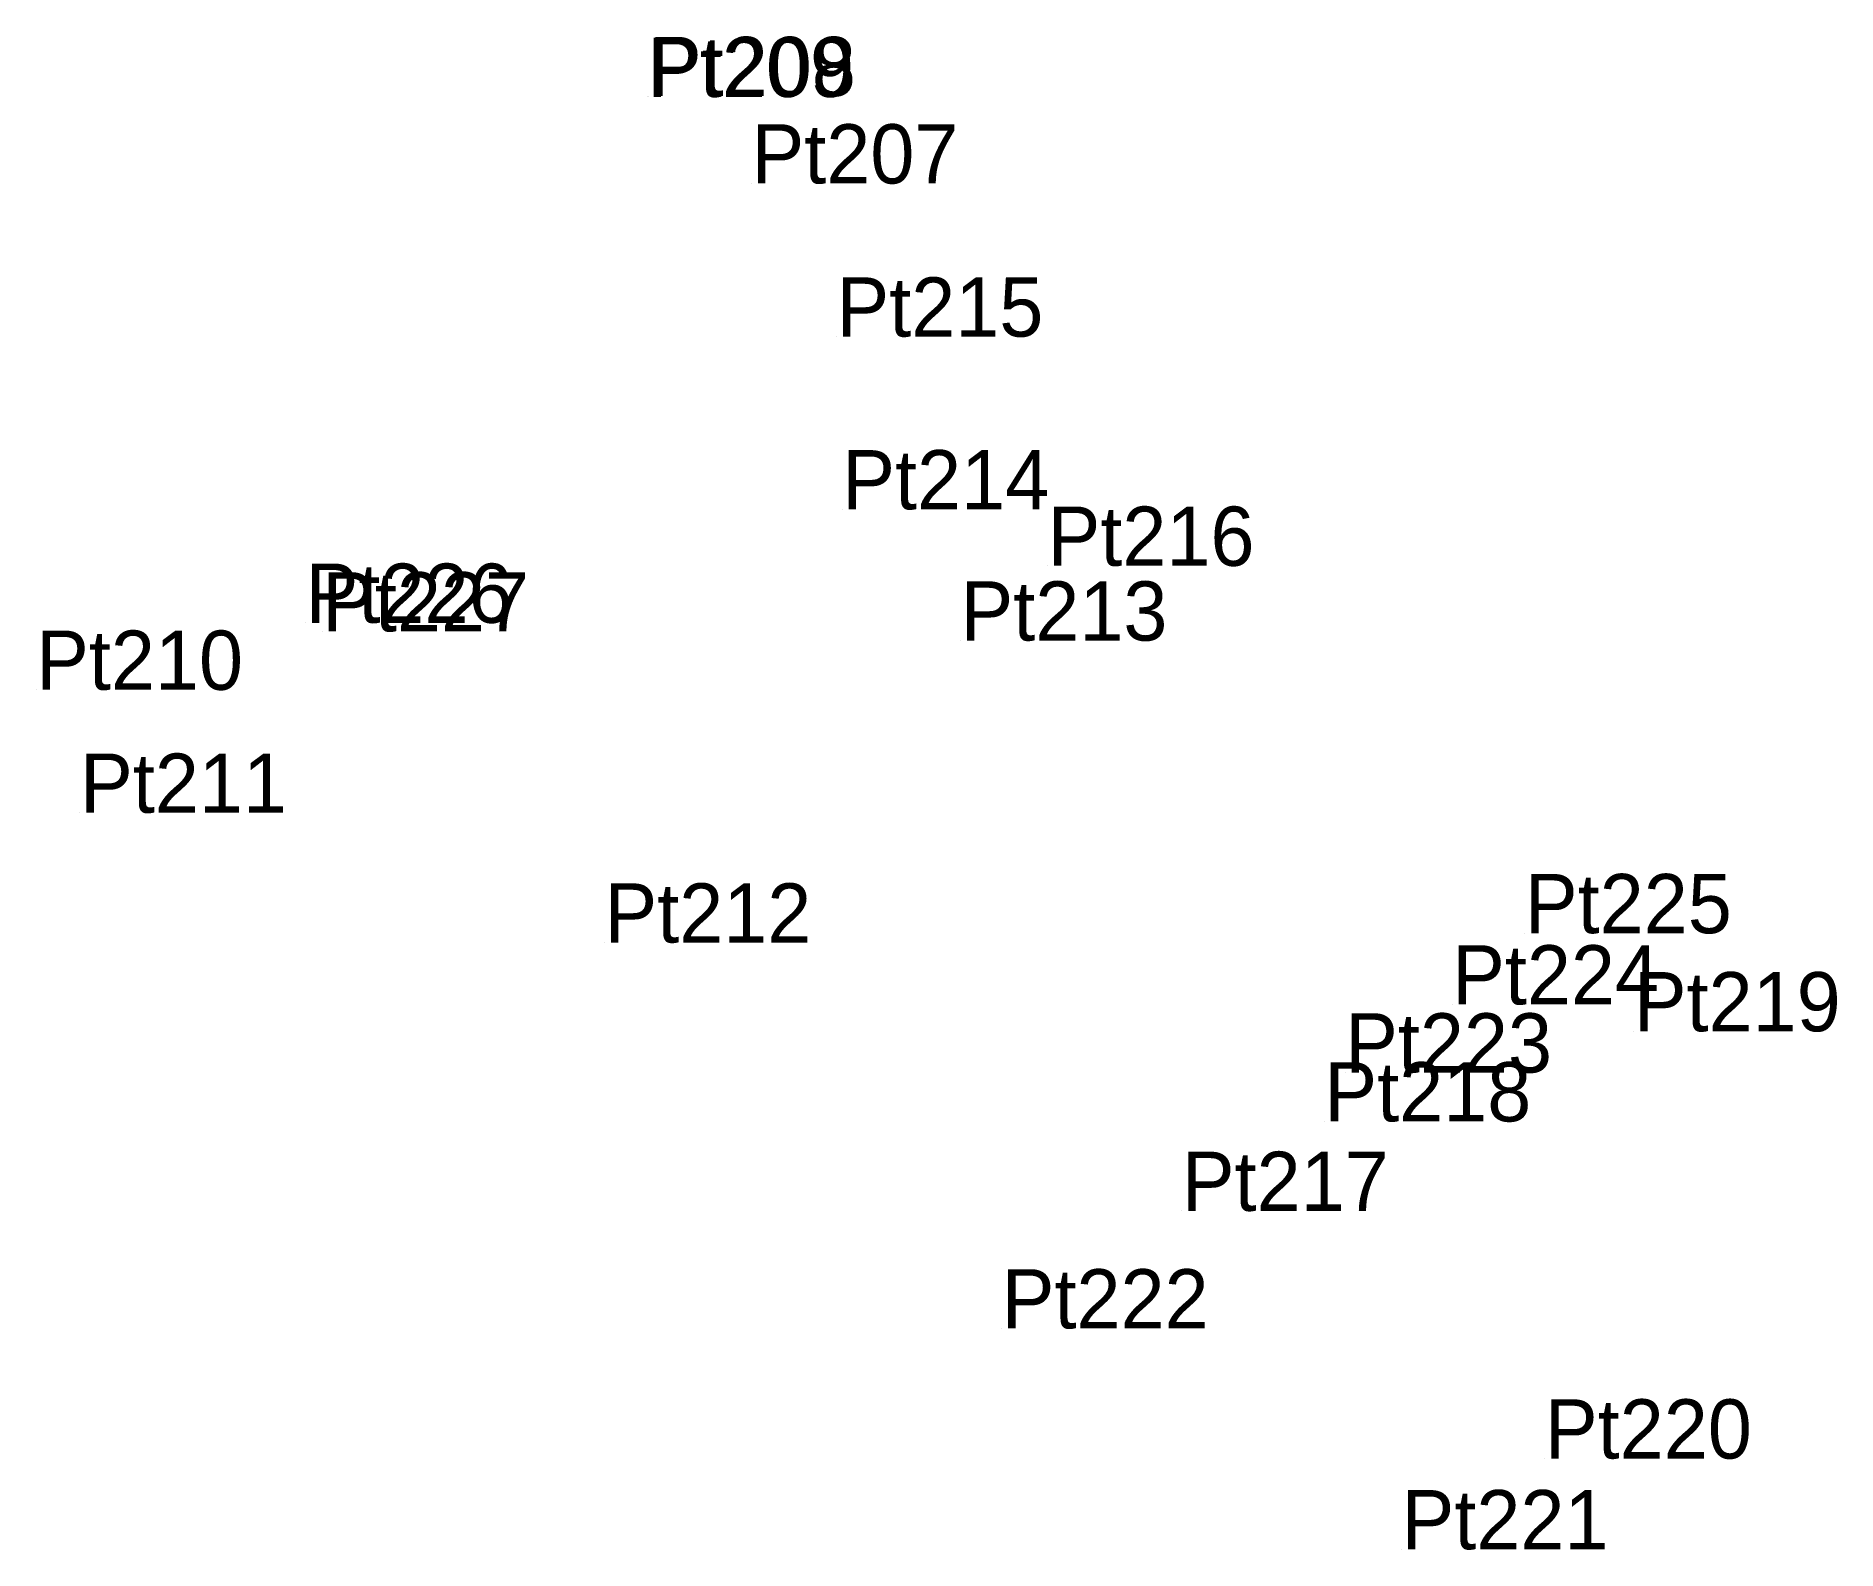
# Model space of a CAD drawing. Extents: x 0 to 667379, y 0 to 1854856.
# Drawn here: x 536783.2 to 536837.9, y 1838822.3 to 1838868.3 of the extents above; entities that cross this region are included whole.
import ezdxf

# ---------------------------------------------------------------- set-up
doc = ezdxf.new("R2010")
doc.units = 0
doc.layers.add('Level 12', color=7, linetype='Continuous')
doc.layers.add('Level 7', color=7, linetype='Continuous')

msp = doc.modelspace()

# ---------------------------------------------------------------- texts
at = {"layer": 'Level 12'}
for s, p in [('Pt209', (536801.721, 1838866.438)), ('Pt208', (536801.777, 1838866.464)), ('Pt207', (536804.894, 1838863.809)), ('Pt215', (536807.474, 1838859.155)), ('Pt214', (536807.652, 1838853.906)), ('Pt216', (536813.89, 1838852.19)), ('Pt226', (536791.345, 1838850.457)), ('Pt227', (536791.847, 1838850.196)), ('Pt213', (536811.244, 1838849.917)), ('Pt210', (536783.154, 1838848.422)), ('Pt211', (536784.49, 1838844.684)), ('Pt225', (536828.395, 1838841.024)), ('Pt212', (536800.424, 1838840.739)), ('Pt224', (536826.183, 1838838.859)), ('Pt219', (536831.704, 1838838.043)), ('Pt223', (536822.932, 1838836.791)), ('Pt218', (536822.301, 1838835.305)), ('Pt217', (536817.97, 1838832.585)), ('Pt222', (536812.496, 1838829.013)), ('Pt220', (536829.004, 1838825.059)), ('Pt221', (536824.647, 1838822.301))]:
    msp.add_text(s, height=1.8, dxfattribs=at).set_placement(p)

# ---------------------------------------------------------------- linework, layer by layer
at = {"layer": 'Level 7'}
for p, q in [((536801.721, 1838866.438), (536801.721, 1838866.438)), ((536801.777, 1838866.464), (536801.777, 1838866.464)), ((536804.894, 1838863.809), (536804.894, 1838863.809)), ((536807.474, 1838859.155), (536807.474, 1838859.155)), ((536807.652, 1838853.906), (536807.652, 1838853.906)), ((536813.89, 1838852.19), (536813.89, 1838852.19)), ((536791.345, 1838850.457), (536791.345, 1838850.457)), ((536791.847, 1838850.196), (536791.847, 1838850.196)), ((536811.244, 1838849.917), (536811.244, 1838849.917)), ((536783.154, 1838848.422), (536783.154, 1838848.422)), ((536784.49, 1838844.684), (536784.49, 1838844.684)), ((536800.424, 1838840.739), (536800.424, 1838840.739)), ((536828.395, 1838841.024), (536828.395, 1838841.024)), ((536826.183, 1838838.859), (536826.183, 1838838.859)), ((536831.704, 1838838.043), (536831.704, 1838838.043)), ((536822.932, 1838836.791), (536822.932, 1838836.791)), ((536822.301, 1838835.305), (536822.301, 1838835.305)), ((536817.97, 1838832.585), (536817.97, 1838832.585)), ((536812.496, 1838829.013), (536812.496, 1838829.013)), ((536829.004, 1838825.059), (536829.004, 1838825.059)), ((536824.647, 1838822.301), (536824.647, 1838822.301))]:
    msp.add_line(p, q, dxfattribs=at)

msp.set_redraw_order([(e.dxf.handle, doc.entitydb.next_handle()) for e in msp.query("TEXT MTEXT ATTDEF DIMENSION ARC_DIMENSION")])  # texts and dimensions are drawn at this point

doc.saveas('drawing.dxf')
